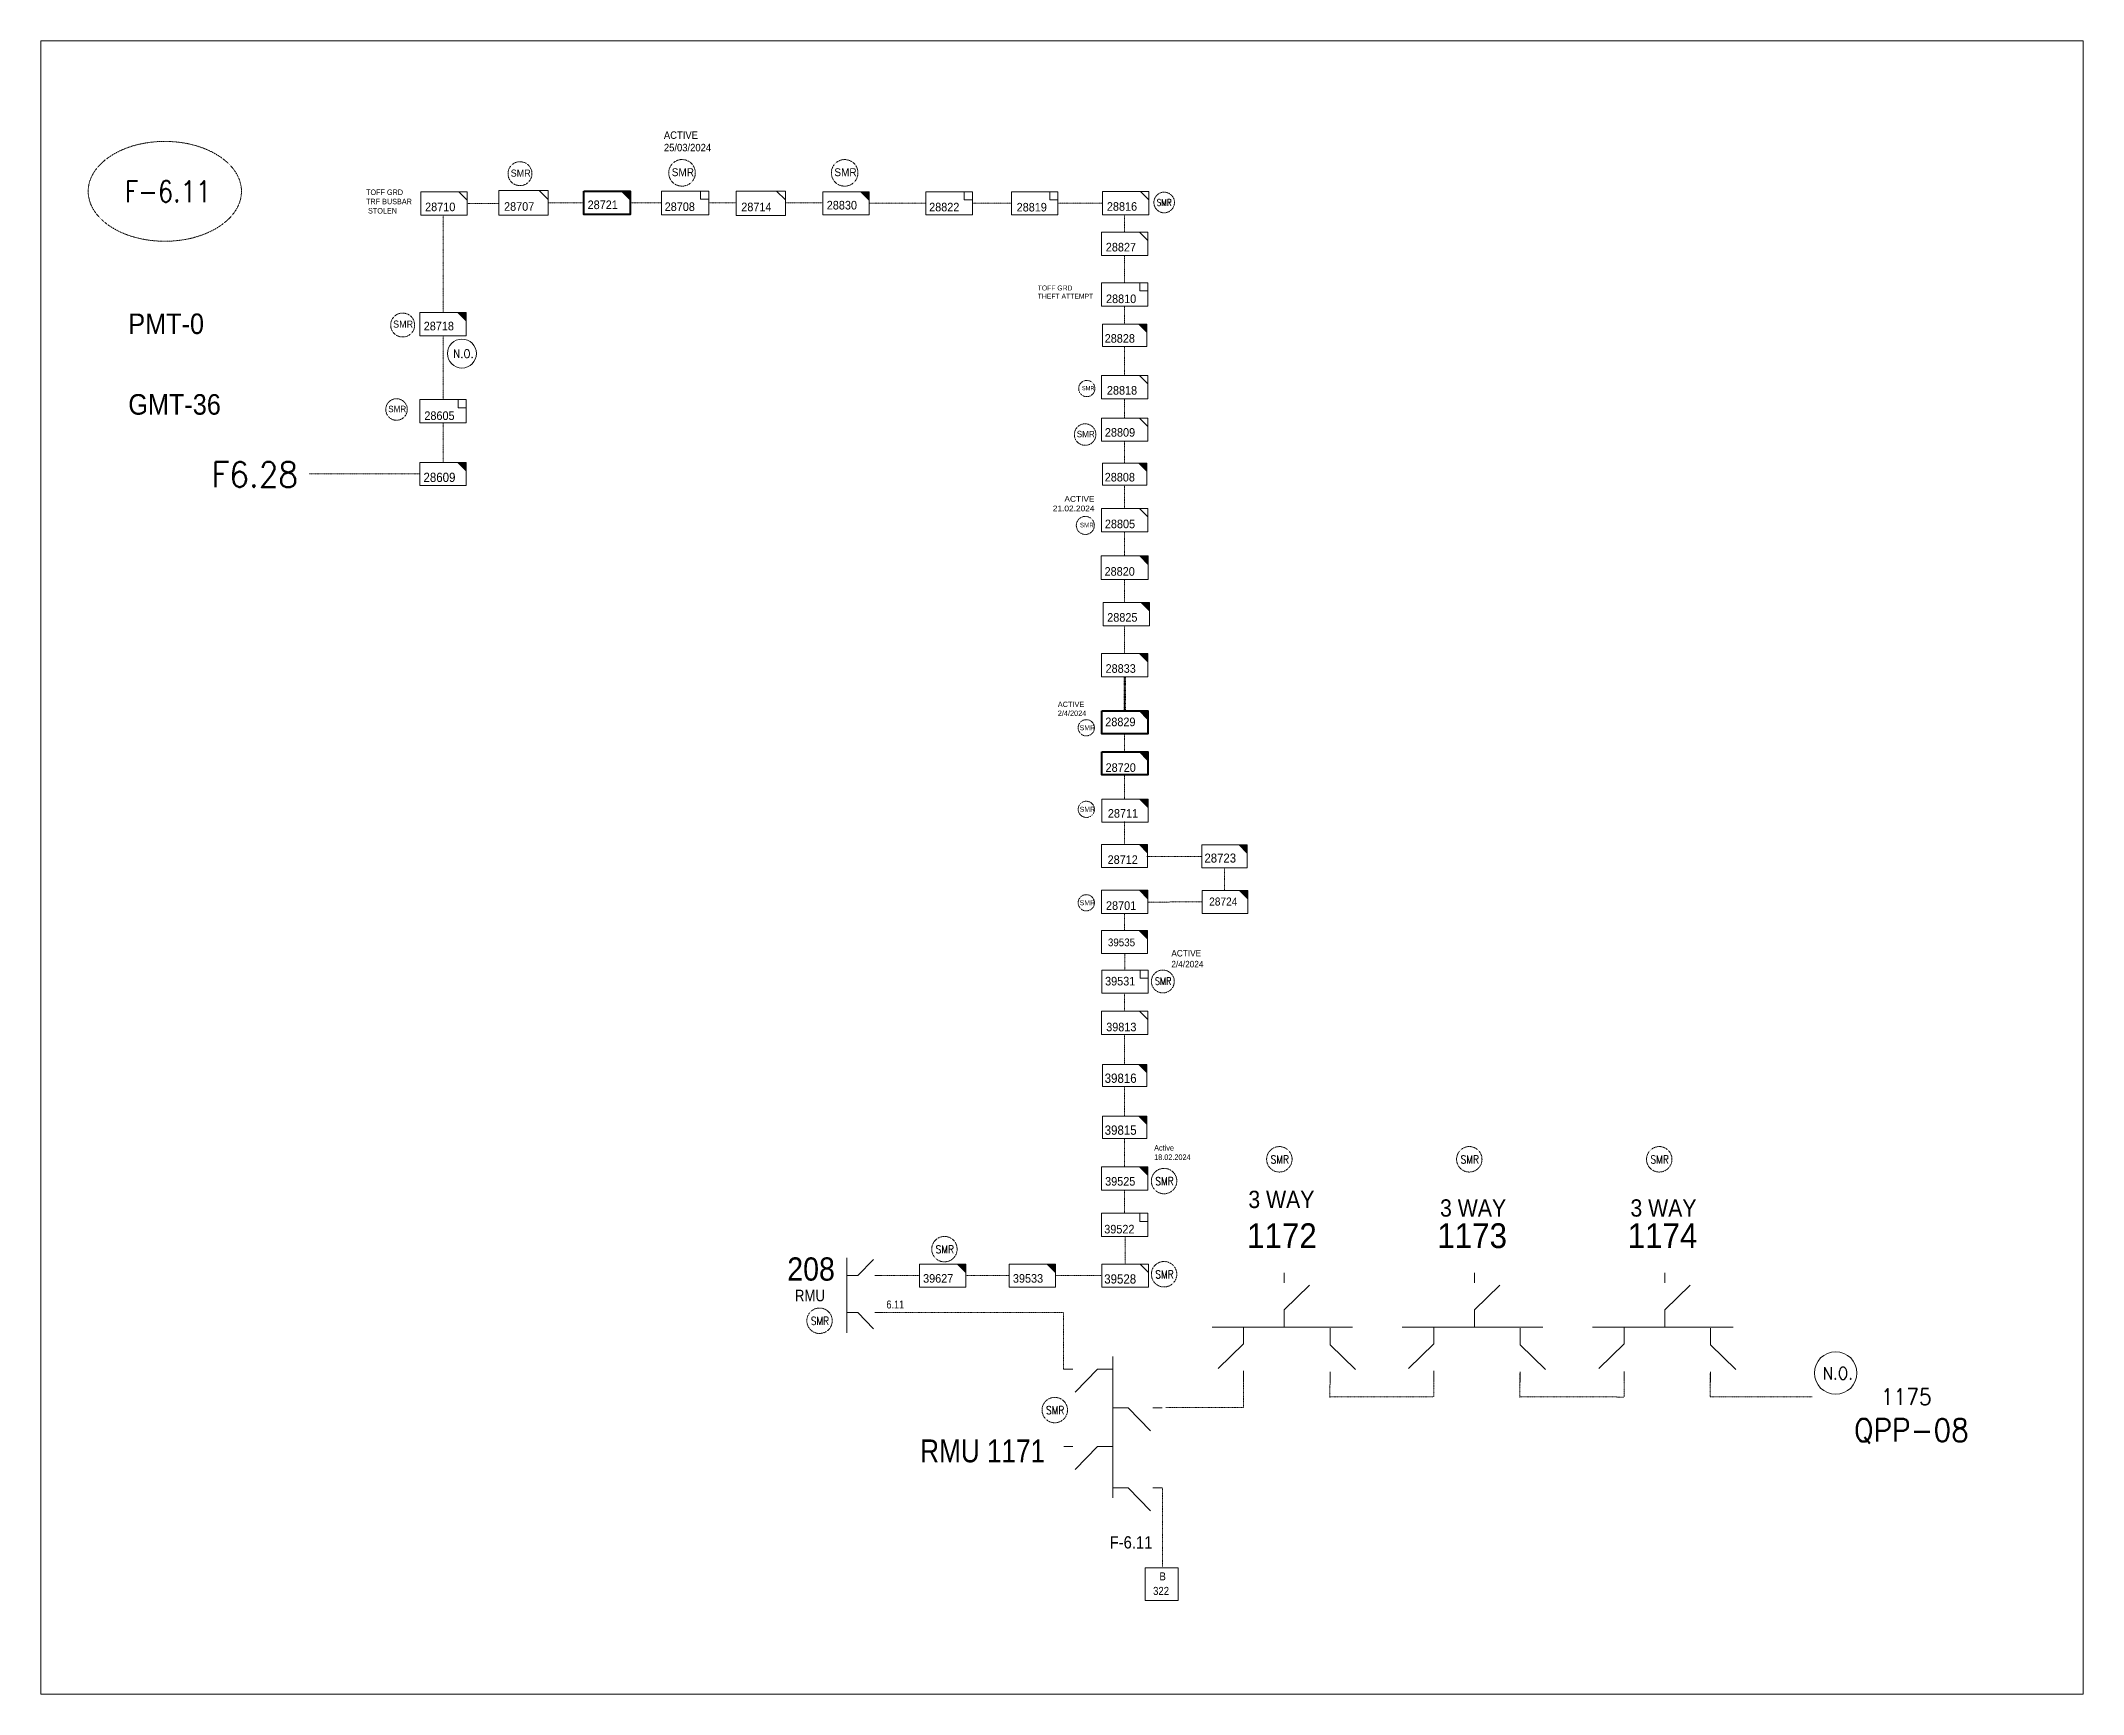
# Model space of a CAD drawing. Header units: metres. Extents: x 65984 to 144644, y -19036 to 23726.
# Drawn here: x 101588 to 102468, y 7578 to 8290 of the extents above; entities that cross this region are included whole.
import ezdxf
from ezdxf.enums import TextEntityAlignment as Align

# ---------------------------------------------------------------- set-up
doc = ezdxf.new("R2010")
doc.units = ezdxf.units.M
doc.header["$MEASUREMENT"] = 0
doc.linetypes.add('DGN Style 3', pattern=[0.013877, 0, -0.013877])
doc.layers.get('0').update_dxf_attribs({"color": 95, "lineweight": 40})
for name, color, linetype, lineweight in [('d_eos', 111, 'Continuous', 40), ('d_eos no', 121, 'Continuous', 40), ('d_switch', 95, 'Continuous', 40), ('d_tf no', 6, 'Continuous', 40), ('d_ug cable', 95, 'Continuous', 40), ('d_unit sub', 7, 'Continuous', 40), ('fedr no', 95, 'Continuous', 40), ('GRID STATION  04', 7, 'Continuous', 40), ('Level 37', 7, 'Continuous', 0), ('O H MAIN FEEDER', 4, 'Continuous', 100), ('SW N O', 114, 'Continuous', 30)]:
    doc.layers.add(name, color=color, linetype=linetype, lineweight=lineweight)
doc.styles.add('NASKHF', font='naskhf.shx', dxfattribs={"height": 8})
doc.styles.get("Standard").update_dxf_attribs({"font": 'txt.shx'})
doc.styles.add('Style-Arial', font='arial.ttf')
doc.styles.add('Style-ENGINEERING', font='ENGINEERING.shx')
doc.styles.add('Style-msdefault', font='msdefault.shx')
doc.styles.add('Style-simplex', font='simplex.shx')
doc.styles.add('Style-STANDARD', font='STANDARD.shx')

msp = doc.modelspace()

# ---------------------------------------------------------------- texts
at = {"color": 4, "insert": (102041.97, 8087.23), "char_height": 2.4568, "attachment_point": 9}
msp.add_mtext('\\FENGINEERING;\\H1x;\\W1.09375;ACTIVE\\P21.02.2024', dxfattribs=at)
at = {"layer": 'd_eos no', "color": 7, "linetype": 'Continuous', "lineweight": 13, "style": 'Style-Arial', "width": 0.88}
for s, p in [('PMT-0', (101625.67, 8172.46)), ('GMT-36', (101625.67, 8137.72))]:
    msp.add_text(s, height=8.843, dxfattribs=at).set_placement(p, align=Align.TOP_LEFT)
at = {"layer": 'd_switch', "color": 7, "linetype": 'Continuous', "lineweight": 13, "insert": (102066.9, 7645.8), "char_height": 5.2887, "attachment_point": 3, "style": 'NASKHF'}
msp.add_mtext('\\Fmsdefault;\\H1x;\\W0.9;F-6.11\\P', dxfattribs=at)
at = {"layer": 'd_tf no', "color": 5, "linetype": 'Continuous', "lineweight": 13, "style": 'Style-msdefault'}
for s, height, width, p in [('28710', 3.7, 0.945946, (101753.55, 8220.23)), ('28714', 3.7, 0.945946, (101889.77, 8220.21)), ('28822', 3.7, 0.945946, (101970.72, 8220.16)), ('28819', 3.7, 0.945946, (102008.42, 8220.1)), ('28827', 3.7, 0.945946, (102046.84, 8202.89)), ('28810', 3.7, 0.945946, (102046.93, 8180.64)), ('28828', 3.7, 0.945946, (102046.36, 8163.58)), ('28609', 4, 0.925, (101752.85, 8103.89)), ('28808', 3.7, 0.945946, (102046.37, 8103.81)), ('28820', 3.7, 0.945946, (102046.3, 8063.21)), ('28825', 3.7, 0.945946, (102047.45, 8043.41)), ('28833', 3.7, 0.945946, (102046.73, 8021.4)), ('28712', 3.7, 0.945946, (102047.62, 7939.08)), ('28723', 3.87, 0.945946, (102089.34, 7939.84)), ('28724', 3.448, 0.945946, (102091.38, 7920.91)), ('39535', 3.33, 0.945946, (102047.74, 7903.25)), ('39813', 3.7, 0.945946, (102047.01, 7866.99)), ('39816', 4, 0.925, (102046.35, 7845.08)), ('39815', 4, 0.925, (102046.35, 7822.72)), ('39522', 3.7, 0.945946, (102046.17, 7779.92)), ('39533', 3.7, 0.945946, (102006.81, 7758.71))]:
    msp.add_text(s, height=height, dxfattribs=dict(at, width=width)).set_placement(p, align=Align.TOP_LEFT)
at = {"layer": 'd_tf no', "color": 2, "linetype": 'Continuous', "lineweight": 13, "style": 'Style-msdefault'}
for s, height, width, p in [('28707', 3.7, 0.945946, (101787.56, 8220.4)), ('28830', 3.7, 0.945946, (101926.6, 8220.96)), ('28816', 3.7, 0.945946, (102047.3, 8220.41)), ('28718', 3.7, 0.945946, (101752.95, 8168.9)), ('28818', 3.7, 0.945946, (102047.31, 8141.22)), ('28605', 3.7, 0.945946, (101753.23, 8130.3)), ('28809', 3.7, 0.945946, (102046.44, 8123.11)), ('28711', 3.7, 0.945946, (102047.73, 7959)), ('28701', 3.7, 0.945946, (102046.92, 7919.29)), ('39627', 3.7, 0.945946, (101968.11, 7758.71)), ('39528', 4, 0.925, (102046.16, 7758.62))]:
    msp.add_text(s, height=height, dxfattribs=dict(at, width=width)).set_placement(p, align=Align.TOP_LEFT)
at = {"layer": 'd_tf no', "color": 5, "linetype": 'Continuous', "lineweight": 40, "style": 'Style-msdefault', "width": 0.945946}
for s, p in [('28721', (101823.56, 8221.14)), ('28720', (102046.74, 7978.73))]:
    msp.add_text(s, height=3.7, dxfattribs=at).set_placement(p, align=Align.TOP_LEFT)
at = {"layer": 'd_tf no', "color": 121, "linetype": 'Continuous', "lineweight": 13, "style": 'Style-msdefault', "width": 0.945946}
for s, p in [('28708', (101856.77, 8220.31)), ('28805', (102046.43, 8083.68)), ('39531', (102046.52, 7886.74)), ('39525', (102046.54, 7800.52))]:
    msp.add_text(s, height=3.7, dxfattribs=at).set_placement(p, align=Align.TOP_LEFT)
at = {"layer": 'd_tf no', "color": 1, "linetype": 'Continuous', "lineweight": 40, "style": 'Style-msdefault', "width": 0.945946}
for height, p in [(1.77, (102036.54, 8141.19)), (1.966, (102035.68, 8082.33)), (2.165, (102035.58, 7995.11)), (2.165, (102035.58, 7959.98)), (2.165, (102035.58, 7919.73))]:
    msp.add_text('SMR', height=height, dxfattribs=at).set_placement(p, align=Align.TOP_LEFT)
at = {"layer": 'd_tf no', "color": 121, "linetype": 'Continuous', "lineweight": 40, "style": 'Style-msdefault', "width": 0.945946}
msp.add_text('28829', height=3.7, dxfattribs=at).set_placement((102046.6, 7998.41), align=Align.TOP_LEFT)
at = {"layer": 'd_tf no', "color": 2, "linetype": 'Continuous', "lineweight": 13, "style": 'Style-msdefault', "width": 0.945946}
for s, p in [('1173', (102219.69, 7780.59)), ('1174', (102301.73, 7780.59))]:
    msp.add_text(s, height=10.669, dxfattribs=at).set_placement(p, align=Align.TOP_RIGHT)
at = {"layer": 'd_tf no', "color": 121, "linetype": 'Continuous', "lineweight": 40, "attachment_point": 1, "style": 'NASKHF'}
for s, insert, char_height in [('\\Fmsdefault;\\H1x;\\W0.945946;ACTIVE\\P25/03/2024', (101856.43, 8250.9), 3.2145), ('\\Fmsdefault;\\H1x;\\W0.945946;TOFF GRD\\PTHEFT ATTEMPT', (102017.5, 8184.52), 2.129), ('\\Fmsdefault;\\H1x;\\W0.945946;ACTIVE\\P2/4/2024\\P', (102026.15, 8005.26), 2.2975), ('\\Fmsdefault;\\H1x;\\W0.945946;ACTIVE\\P2/4/2024\\P', (102075.08, 7898.32), 2.8122), ('\\Fmsdefault;\\H1x;\\W0.945946;Active\\P18.02.2024', (102067.66, 7814.26), 2.4026)]:
    msp.add_mtext(s, dxfattribs=dict(at, insert=insert, char_height=char_height))
at = {"layer": 'd_tf no', "color": 1, "linetype": 'Continuous', "lineweight": 40, "attachment_point": 1, "style": 'NASKHF'}
for insert, char_height in [((101790.43, 8234.47), 3.0677), ((101859.81, 8235.02), 3.4086), ((101929.88, 8235.02), 3.4086), ((101739.75, 8169.43), 3.0677), ((101737.64, 8132.72), 2.761), ((102034.32, 8121.92), 2.761)]:
    msp.add_mtext('\\Fmsdefault;\\H1x;\\W0.945946;SMR^I', dxfattribs=dict(at, insert=insert, char_height=char_height))
at = {"layer": 'd_tf no', "color": 121, "linetype": 'Continuous', "lineweight": 40, "insert": (101728.09, 8225.88), "char_height": 2.3883, "width": 21.994, "attachment_point": 1, "style": 'NASKHF'}
msp.add_mtext('\\Fmsdefault;\\H1x;\\W0.945946;TOFF GRD\\PTRF BUSBAR\\P STOLEN', dxfattribs=at)
at = {"layer": 'd_tf no', "color": 1, "linetype": 'Continuous', "lineweight": 40, "ltscale": 0.9, "attachment_point": 5, "line_spacing_factor": 1.2, "style": 'Style-STANDARD'}
for insert, char_height in [((102071.99, 8220.28), 2.7614), ((102121.8, 7808.08), 3.4091), ((102203.64, 7808.08), 3.4091), ((102285.48, 7808.08), 3.4091), ((102072.13, 7798.73), 3.4091), ((101977.49, 7769.38), 3.4091), ((101977.49, 7769.38), 3.4091), ((102072.13, 7758.58), 3.4091), ((101923.68, 7738.55), 3.4091), ((101923.68, 7738.55), 3.4091), ((102025.04, 7700.08), 3.4091), ((102025.04, 7700.08), 3.4091)]:
    msp.add_mtext('\\H1x;\\W0.909091;SMR\\P', dxfattribs=dict(at, insert=insert, char_height=char_height))
at = {"layer": 'd_tf no', "color": 1, "linetype": 'Continuous', "lineweight": 40, "ltscale": 0.81, "insert": (102071.54, 7884.9), "char_height": 3.0682, "attachment_point": 5, "line_spacing_factor": 1.2, "style": 'Style-STANDARD'}
msp.add_mtext('\\H1x;\\W0.909091;SMR\\P', dxfattribs=at)
at = {"layer": 'd_tf no', "color": 2, "linetype": 'Continuous', "lineweight": 13, "insert": (102137.73, 7780.59), "char_height": 10.6687, "width": 67.752, "attachment_point": 3, "style": 'NASKHF'}
msp.add_mtext('\\Fmsdefault;\\H1x;\\W0.945946;1172', dxfattribs=at)
at = {"layer": 'fedr no', "color": 6, "linetype": 'Continuous', "lineweight": 13, "style": 'Style-STANDARD', "width": 0.909091}
msp.add_text('F-6.11', height=9.19, dxfattribs=at).set_placement((101642.68, 8225.08), align=Align.MIDDLE_CENTER)
at = {"layer": 'fedr no', "color": 55, "linetype": 'Continuous', "lineweight": 13, "style": 'Style-simplex', "width": 0.909091}
for s, height, p in [('F6.28', 10.85, (101680.18, 8103.08)), ('QPP-08', 9.765, (102393.96, 7691.5))]:
    msp.add_text(s, height=height, dxfattribs=at).set_placement(p, align=Align.MIDDLE_CENTER)
at = {"layer": 'GRID STATION  04', "color": 5, "linetype": 'Continuous', "lineweight": 13, "style": 'Style-msdefault', "width": 0.888889}
for s, height, p in [('B', 3.47, (102069.96, 7630.26)), ('322', 3.468, (102067.2, 7623.98))]:
    msp.add_text(s, height=height, dxfattribs=at).set_placement(p, align=Align.TOP_LEFT)
at = {"layer": 'Level 37', "color": 2, "linetype": 'Continuous', "lineweight": 13, "ltscale": 0.9, "style": 'Style-Arial', "width": 0.88}
for p in [(102108.25, 7794.6), (102190.85, 7790.91), (102272.88, 7790.91)]:
    msp.add_text('3 WAY', height=7.444, dxfattribs=at).set_placement(p, align=Align.TOP_LEFT)
at = {"layer": 'Level 37', "color": 2, "linetype": 'Continuous', "lineweight": 13, "style": 'Style-Arial', "width": 0.88}
msp.add_text('208', height=10, dxfattribs=at).set_placement((101909.59, 7765.9), align=Align.TOP_LEFT)
at = {"layer": 'Level 37', "color": 2, "linetype": 'Continuous', "lineweight": 13, "style": 'Style-msdefault', "width": 0.854701}
msp.add_text('RMU', height=4.993, dxfattribs=at).set_placement((101919.36, 7749.48), align=Align.MIDDLE_CENTER)
at = {"layer": 'Level 37', "color": 7, "linetype": 'Continuous', "lineweight": 13, "style": 'Style-ENGINEERING', "width": 0.857143}
msp.add_text('6.11', height=3.43, dxfattribs=at).set_placement((101952.3, 7747.33), align=Align.TOP_LEFT)
at = {"layer": 'Level 37', "color": 7, "linetype": 'Continuous', "lineweight": 13, "ltscale": 0.732405, "style": 'Style-simplex', "width": 0.909091}
msp.add_text('1175', height=6.989, dxfattribs=at).set_placement((102391.74, 7705.89), align=Align.MIDDLE_CENTER)
at = {"layer": 'Level 37', "color": 2, "linetype": 'Continuous', "lineweight": 13, "ltscale": 1.614938, "style": 'Style-msdefault', "width": 0.854701}
msp.add_text('RMU 1171', height=9.848, dxfattribs=at).set_placement((101993.77, 7682.56), align=Align.MIDDLE_CENTER)

# ---------------------------------------------------------------- blocks, each defined once
blk = doc.blocks.new('TF_8')
at = {"color": 0, "linetype": 'ByBlock', "lineweight": -2}
blk.add_line((6.3, 4.95), (9.9, 1.35), dxfattribs=at)
blk.add_3dface([(-10.1, 4.95), (9.9, 4.95), (9.9, -5.05), (-10.1, -5.05)], dxfattribs=at)
blk = doc.blocks.new('exist.us-1000kva')
at = {"color": 0, "linetype": 'ByBlock', "lineweight": -2, "flags": 128}
blk.add_lwpolyline([(40, 12.9), (32.8, 20), (40, 20)], close=True, dxfattribs=at)
at = {"color": 0, "linetype": 'ByBlock', "lineweight": -2, "extrusion": (0, 0, -1)}
blk.add_solid([(-40, 12.9), (-32.8, 20), (-40, 20)], dxfattribs=at)
at = {"color": 0, "linetype": 'ByBlock', "lineweight": -2, "xscale": 2, "yscale": 2}
blk.add_blockref('TF_8', (20.2, 10.1), dxfattribs=at)
blk = doc.blocks.new('TF3')
at = {"color": 0, "linetype": 'ByBlock', "lineweight": -2}
for p, q in [((11.3, 9), (18.3, 9)), ((18.3, 9), (18.3, 2))]:
    blk.add_line(p, q, dxfattribs=at)
at = {"color": 0, "linetype": 'ByBlock', "lineweight": -2, "flags": 128}
blk.add_lwpolyline([(18.3, 2), (11.3, 2), (11.3, 9)], dxfattribs=at)
at = {"color": 0, "linetype": 'ByBlock', "lineweight": -2}
blk.add_3dface([(-21.7, 9), (18.3, 9), (18.3, -11), (-21.7, -11)], dxfattribs=at)
blk = doc.blocks.new('*U4083')
at = {"layer": 'SW N O', "color": 3, "lineweight": 13, "ltscale": 0.426762}
blk.add_circle((0, 0), 16.8, dxfattribs=at)
at = {"layer": 'SW N O', "color": 3, "lineweight": 13, "style": 'Style-STANDARD'}
blk.add_text('N.O.', height=9.6, dxfattribs=at).set_placement((1.7, -0.2), align=Align.MIDDLE_CENTER)
blk = doc.blocks.new('*U4268')
at = {"layer": 'SW N O', "color": 3, "lineweight": 13, "ltscale": 0.426762}
blk.add_circle((0, 0), 16.8, dxfattribs=at)
at = {"layer": 'SW N O', "color": 3, "lineweight": 13, "style": 'Style-STANDARD'}
blk.add_text('N.O.', height=9.6, dxfattribs=at).set_placement((1.7, -0.2), align=Align.MIDDLE_CENTER)

# ---------------------------------------------------------------- linework, layer by layer
at = {"color": 5, "linetype": 'DGN Style 3', "lineweight": 13}
for p, q in [((102106.16, 7712.66), (102106.16, 7701.14)), ((102143.46, 7712.23), (102143.31, 7705.62)), ((102188.12, 7712.66), (102188.12, 7705.8)), ((102225.27, 7716.09), (102225.27, 7705.62)), ((102270.15, 7712.96), (102270.15, 7705.77)), ((102307.3, 7716.09), (102307.3, 7705.8)), ((102143.24, 7705.8), (102188.07, 7705.8)), ((102225.2, 7705.8), (102270.15, 7705.77)), ((102307.3, 7705.8), (102351.17, 7705.79))]:
    msp.add_line(p, q, dxfattribs=at)
at = {"layer": 'd_eos', "color": 2, "linetype": 'Continuous', "lineweight": 13, "ltscale": 0.638341}
for p, q in [((101935.29, 7765.78), (101935.29, 7733.46)), ((101939.94, 7758.04), (101946.73, 7765.04)), ((101935.29, 7758.04), (101939.94, 7758.04)), ((101947.38, 7758.04), (101950.21, 7758.04)), ((101935.28, 7742.18), (101939.93, 7742.18)), ((101939.93, 7742.18), (101946.73, 7735.18)), ((101947.38, 7742.18), (101950.2, 7742.18))]:
    msp.add_line(p, q, dxfattribs=at)
at = {"layer": 'd_eos', "color": 2, "linetype": 'Continuous', "lineweight": 13, "ltscale": 0.992748}
for p, q in [((102123.73, 7754.91), (102123.73, 7759.3)), ((102123.73, 7743.33), (102134.62, 7753.9)), ((102205.69, 7754.91), (102205.69, 7759.3)), ((102205.69, 7743.33), (102216.58, 7753.9)), ((102287.72, 7754.91), (102287.72, 7759.3)), ((102287.72, 7743.33), (102298.61, 7753.9)), ((102153.19, 7735.86), (102092.6, 7735.86)), ((102106.16, 7735.86), (102106.16, 7728.63)), ((102123.73, 7736.1), (102123.73, 7743.33)), ((102143.46, 7735.43), (102143.46, 7728.2)), ((102235.15, 7735.86), (102174.55, 7735.86)), ((102188.12, 7735.86), (102188.12, 7728.63)), ((102205.69, 7736.1), (102205.69, 7743.33)), ((102225.42, 7735.43), (102225.42, 7728.2)), ((102317.18, 7735.86), (102256.59, 7735.86)), ((102270.15, 7735.86), (102270.15, 7728.63)), ((102287.72, 7736.1), (102287.72, 7743.33)), ((102307.45, 7735.43), (102307.45, 7728.2)), ((102106.16, 7728.63), (102095.27, 7718.06)), ((102143.46, 7728.2), (102154.35, 7717.63)), ((102188.12, 7728.63), (102177.23, 7718.06)), ((102225.42, 7728.2), (102236.31, 7717.63)), ((102270.15, 7728.63), (102259.26, 7718.06)), ((102307.45, 7728.2), (102318.34, 7717.63)), ((102106.16, 7717.05), (102106.16, 7712.66)), ((102143.46, 7716.63), (102143.46, 7712.23)), ((102188.12, 7717.05), (102188.12, 7712.66)), ((102225.42, 7716.63), (102225.42, 7712.23)), ((102307.45, 7716.63), (102307.45, 7712.23))]:
    msp.add_line(p, q, dxfattribs=at)
at = {"layer": 'd_eos', "color": 2, "linetype": 'Continuous', "lineweight": 13, "ltscale": 0.906744}
for p, q in [((102032.69, 7717.81), (102028.54, 7717.81)), ((102043.26, 7717.81), (102033.61, 7707.86)), ((102049.87, 7717.81), (102043.26, 7717.81)), ((102049.87, 7662.29), (102049.87, 7723.26)), ((102049.87, 7701.14), (102056.47, 7701.14)), ((102056.47, 7701.14), (102066.12, 7691.19)), ((102067.04, 7701.14), (102071.06, 7701.14)), ((102032.69, 7684.47), (102028.68, 7684.47)), ((102043.26, 7684.47), (102033.61, 7674.52)), ((102049.87, 7684.46), (102043.26, 7684.46)), ((102049.87, 7666.63), (102056.47, 7666.63)), ((102056.47, 7666.63), (102066.13, 7656.69)), ((102067.04, 7666.64), (102071.06, 7666.64))]:
    msp.add_line(p, q, dxfattribs=at)
at = {"layer": 'd_eos', "color": 2, "linetype": 'Continuous', "lineweight": 13, "ltscale": 0.893473}
msp.add_line((102270.14, 7716.79), (102270.14, 7712.84), dxfattribs=at)
at = {"layer": 'd_ug cable', "color": 5, "linetype": 'DGN Style 3', "lineweight": 13}
for p, q in [((101806.55, 8220.11), (101821.93, 8220.11)), ((101841.83, 8220.11), (101855.4, 8220.11)), ((101875.84, 8220.11), (101887.56, 8220.11)), ((101908.76, 8220.11), (101924.97, 8220.11)), ((101944.87, 8219.92), (101969.33, 8219.92)), ((101989.32, 8219.92), (102006.16, 8219.92)), ((102026.16, 8219.92), (102045.39, 8219.92)), ((101761.26, 8172.86), (101761.26, 8214.81)), ((102054.93, 8207.43), (102054.93, 8214.96)), ((102054.93, 8185.67), (102054.93, 8197.15)), ((101761.26, 8135.35), (101761.26, 8162.88)), ((102054.96, 8135.75), (102054.96, 8127.4)), ((102054.96, 8117.4), (102054.96, 8108.05)), ((101751.34, 8103.34), (101703.59, 8103.34)), ((102054.96, 8098.48), (102054.96, 8088.48)), ((102054.96, 8078.48), (102054.96, 8068.06)), ((102054.96, 8047.98), (102054.96, 8057.85)), ((102054.83, 8026.01), (102054.88, 8037.95)), ((102054.94, 8001.37), (102055.01, 8015.94)), ((102054.94, 7983.44), (102054.94, 7991.35)), ((102054.94, 7963.22), (102054.94, 7973.7)), ((102054.94, 7944.18), (102054.94, 7953.64)), ((102088.2, 7938.63), (102064.49, 7938.55)), ((102098.02, 7923.94), (102098.01, 7933.69)), ((102054.94, 7906.72), (102054.94, 7914)), ((102088.34, 7919.01), (102064.92, 7918.96)), ((102055.02, 7896.7), (102055.02, 7889.69)), ((102054.94, 7849.03), (102054.94, 7861.96)), ((102054.94, 7826.67), (102054.94, 7839.45)), ((102054.94, 7784.9), (102054.94, 7794.85)), ((102055.18, 7763.04), (102055.18, 7774.9)), ((101986.49, 7758.04), (102005.21, 7758.04)), ((102025.19, 7758.04), (102045.18, 7758.04)), ((102072.75, 7701.24), (102106.16, 7701.24))]:
    msp.add_line(p, q, dxfattribs=at)
at = {"layer": 'd_ug cable', "color": 5, "linetype": 'DGN Style 3', "lineweight": 100}
msp.add_line((102055.05, 8001.33), (102055.01, 8015.94), dxfattribs=at)
at = {"layer": 'd_ug cable', "color": 5, "linetype": 'DGN Style 3', "lineweight": 13, "flags": 128}
for points in [[(101771.7, 8219.81), (101785.34, 8219.81)], [(102054.93, 8167.83), (102054.93, 8175.67)], [(102054.96, 8145.74), (102054.96, 8158.25)], [(101761.26, 8125.36), (101761.26, 8108.31)], [(102054.94, 7871.96), (102054.94, 7879.67)], [(102054.94, 7804.86), (102054.94, 7817.09)], [(101966.52, 7758.04), (101950.21, 7758.04)], [(101950.2, 7742.18), (102028.54, 7742.18), (102028.54, 7717.81)], [(102071.25, 7666.68), (102071.25, 7666.68), (102071.25, 7632.76)]]:
    msp.add_lwpolyline(points, dxfattribs=at)
at = {"layer": 'd_ug cable', "color": 2, "linetype": 'DGN Style 3', "lineweight": 13}
for centre, radius in [((101794.42, 8232.69), 5.16), ((101864.24, 8233.04), 5.73), ((101934.31, 8233.04), 5.73), ((102071.99, 8220.28), 4.44), ((101743.87, 8167.5), 5.16), ((102038.64, 8140.15), 3.5), ((101741.23, 8131.12), 4.64), ((102037.92, 8120.32), 4.64), ((102038.01, 8081.18), 3.89), ((102038.43, 7994.02), 3.5), ((102038.43, 7958.89), 3.5), ((102038.43, 7918.64), 3.5), ((102071.41, 7884.75), 4.93), ((102121.61, 7808.15), 5.48), ((102203.45, 7808.15), 5.48), ((102285.29, 7808.15), 5.48), ((102071.94, 7798.79), 5.48), ((101977.3, 7769.45), 5.48), ((101977.3, 7769.45), 5.48), ((102071.94, 7758.65), 5.48), ((101923.49, 7738.61), 5.48), ((101923.49, 7738.61), 5.48), ((102024.85, 7700.15), 5.48), ((102024.85, 7700.15), 5.48)]:
    msp.add_circle(centre, radius, dxfattribs=at)
at = {"layer": 'fedr no', "color": 82, "linetype": 'DGN Style 3', "lineweight": 13, "true_color": 0x1dc70e}
msp.add_ellipse((101641.39, 8225.08), major_axis=(33.02, 0), ratio=0.651175, dxfattribs=at)
at = {"layer": 'GRID STATION  04', "color": 5, "linetype": 'Continuous', "lineweight": 13, "ltscale": 0.39177, "flags": 128}
msp.add_lwpolyline([(102063.83, 7618.05), (102063.83, 7632.2), (102077.99, 7632.2), (102077.99, 7618.05)], close=True, dxfattribs=at)
at = {"layer": 'O H MAIN FEEDER', "color": 140, "linetype": 'Continuous', "lineweight": 13, "flags": 128}
msp.add_lwpolyline([(101588, 8289.89), (102467.94, 8289.89), (102467.92, 7577.79), (101587.98, 7577.79)], close=True, dxfattribs=at)

# ---------------------------------------------------------------- block references
at = {"layer": 'd_unit sub', "color": 5, "linetype": 'Continuous', "lineweight": 13}
for name, p, xscale, yscale, zscale in [('TF_8', (101761.8, 8219.86), 0.999671859597321, 0.999671859597321, 0.2499179648993302), ('TF_8', (101898.26, 8219.97), 1.060069151533069, 1.060069151533069, 0.2449196056013438), ('TF3', (101980.18, 8220.42), 0.4998359297986605, 0.4998359297986605, 0.2499179648993302), ('TF3', (102017.01, 8220.42), 0.4998359297986605, 0.4998359297986605, 0.2499179648993302), ('TF_8', (102055.03, 8202.49), 0.999671859597321, 0.999671859597321, 0.2499179648993302), ('TF3', (102055.78, 8181.17), 0.4998359297986605, 0.4998359297986605, 0.2499179648993302), ('exist.us-1000kva', (102045.4, 8158.25), 0.4774942224030571, 0.4788545613457996, 0.6975792102448954), ('exist.us-1000kva', (101751.34, 8098.36), 0.4959955919560563, 0.4974086396695361, 0.6975792102448954), ('exist.us-1000kva', (102045.41, 8098.48), 0.4774942224030571, 0.4788545613457996, 0.6975792102448954), ('exist.us-1000kva', (102044.78, 8057.85), 0.5088894923983718, 0.5103392736974587, 0.6975792102448954), ('exist.us-1000kva', (102045.66, 8037.95), 0.5002049363608435, 0.501629976125428, 0.6975792102448954), ('exist.us-1000kva', (102044.94, 8015.94), 0.5002049363608435, 0.501629976125428, 0.6975792102448954), ('exist.us-1000kva', (102045.02, 7933.85), 0.4959955919560563, 0.4974086396695361, 0.6975792102448954), ('exist.us-1000kva', (102088.2, 7933.71), 0.490208938260884, 0.4916055003081497, 0.6278212892204059), ('exist.us-1000kva', (102088.34, 7914.09), 0.4912068753786355, 0.4926062804607694, 0.6278212892204059), ('exist.us-1000kva', (102044.91, 7896.75), 0.49725077648133, 0.4986674001048627, 0.6278212892204059), ('TF_8', (102055.04, 7867.01), 0.999671859597321, 0.999671859597321, 0.2499179648993302), ('exist.us-1000kva', (102045.39, 7839.45), 0.4774942224030571, 0.4788545613457996, 0.6975792102448954), ('exist.us-1000kva', (102045.39, 7817.09), 0.4774942224030571, 0.4788545613457996, 0.6975792102448954), ('TF3', (102055.79, 7780.4), 0.4998359297986605, 0.4998359297986605, 0.2499179648993302), ('exist.us-1000kva', (102005.21, 7753.03), 0.4993602584163842, 0.5007828917679735, 0.6975792102448954)]:
    msp.add_blockref(name, p, dxfattribs=dict(at, xscale=xscale, yscale=yscale, zscale=zscale))
at = {"layer": 'd_unit sub', "color": 2, "linetype": 'Continuous', "lineweight": 13}
for name, p, xscale, yscale, zscale in [('TF_8', (101796.05, 8220.16), 1.060069151533069, 1.060069151533069, 0.2449196056013438), ('TF3', (101866.49, 8220.62), 0.5111325605708967, 0.5111325605708967, 0.2449196056013438), ('exist.us-1000kva', (101924.97, 8214.93), 0.4973950146662732, 0.4988120492116785, 0.6975792102448954), ('TF_8', (102055.49, 8220), 0.999671859597321, 0.999671859597321, 0.2499179648993302), ('exist.us-1000kva', (101751.31, 8162.88), 0.4973950146662732, 0.4988120492116785, 0.6975792102448954), ('TF_8', (102055.06, 8140.8), 0.999671859597321, 0.999671859597321, 0.2499179648993302), ('TF3', (101762.11, 8130.86), 0.4998359297986605, 0.4998359297986605, 0.2499179648993302), ('TF_8', (102055.06, 8122.45), 0.999671859597321, 0.999671859597321, 0.2499179648993302), ('TF_8', (102055.06, 8083.53), 0.999671859597321, 0.999671859597321, 0.2499179648993302), ('exist.us-1000kva', (102045.07, 7953.32), 0.4993602584163842, 0.5007828917679735, 0.6975792102448954), ('exist.us-1000kva', (102044.95, 7914), 0.4993602584163842, 0.5007828917679735, 0.6975792102448954), ('TF3', (102056.01, 7885.19), 0.4998359297986605, 0.4998359297986605, 0.2499179648993302), ('exist.us-1000kva', (102044.95, 7794.85), 0.4993602584163842, 0.5007828917679735, 0.6975792102448954), ('exist.us-1000kva', (101966.52, 7753.03), 0.4993602584163842, 0.5007828917679735, 0.6975792102448954), ('TF_8', (102055.28, 7758.09), 0.999671859597321, 0.999671859597321, 0.2499179648993302)]:
    msp.add_blockref(name, p, dxfattribs=dict(at, xscale=xscale, yscale=yscale, zscale=zscale))
at = {"layer": 'd_unit sub', "color": 5, "linetype": 'Continuous', "lineweight": 40, "xscale": 0.4973950146662732, "yscale": 0.4988120492116785, "zscale": 0.6975792102448954}
for p in [(101821.93, 8215.12), (102045.11, 7973.7)]:
    msp.add_blockref('exist.us-1000kva', p, dxfattribs=at)
at = {"layer": 'd_unit sub', "color": 2, "linetype": 'Continuous', "lineweight": 40, "xscale": 0.4973950146662732, "yscale": 0.4988120492116785, "zscale": 0.6975792102448954}
msp.add_blockref('exist.us-1000kva', (102045.11, 7991.35), dxfattribs=at)
at = {"layer": 'SW N O', "color": 3, "lineweight": 13}
for name, p, xscale, yscale, zscale in [('*U4083', (101769.41, 8155.21), 0.3715799027618839, 0.3715799027618839, 0.3715799027618839), ('*U4268', (102361.3, 7716.1), 0.5455144588200176, 0.5455144588200176, 0.5455144588200176)]:
    msp.add_blockref(name, p, dxfattribs=dict(at, xscale=xscale, yscale=yscale, zscale=zscale))

msp.set_redraw_order([(e.dxf.handle, doc.entitydb.next_handle()) for e in msp.query("TEXT MTEXT ATTDEF DIMENSION ARC_DIMENSION")])  # texts and dimensions are drawn at this point

doc.saveas('drawing.dxf')
